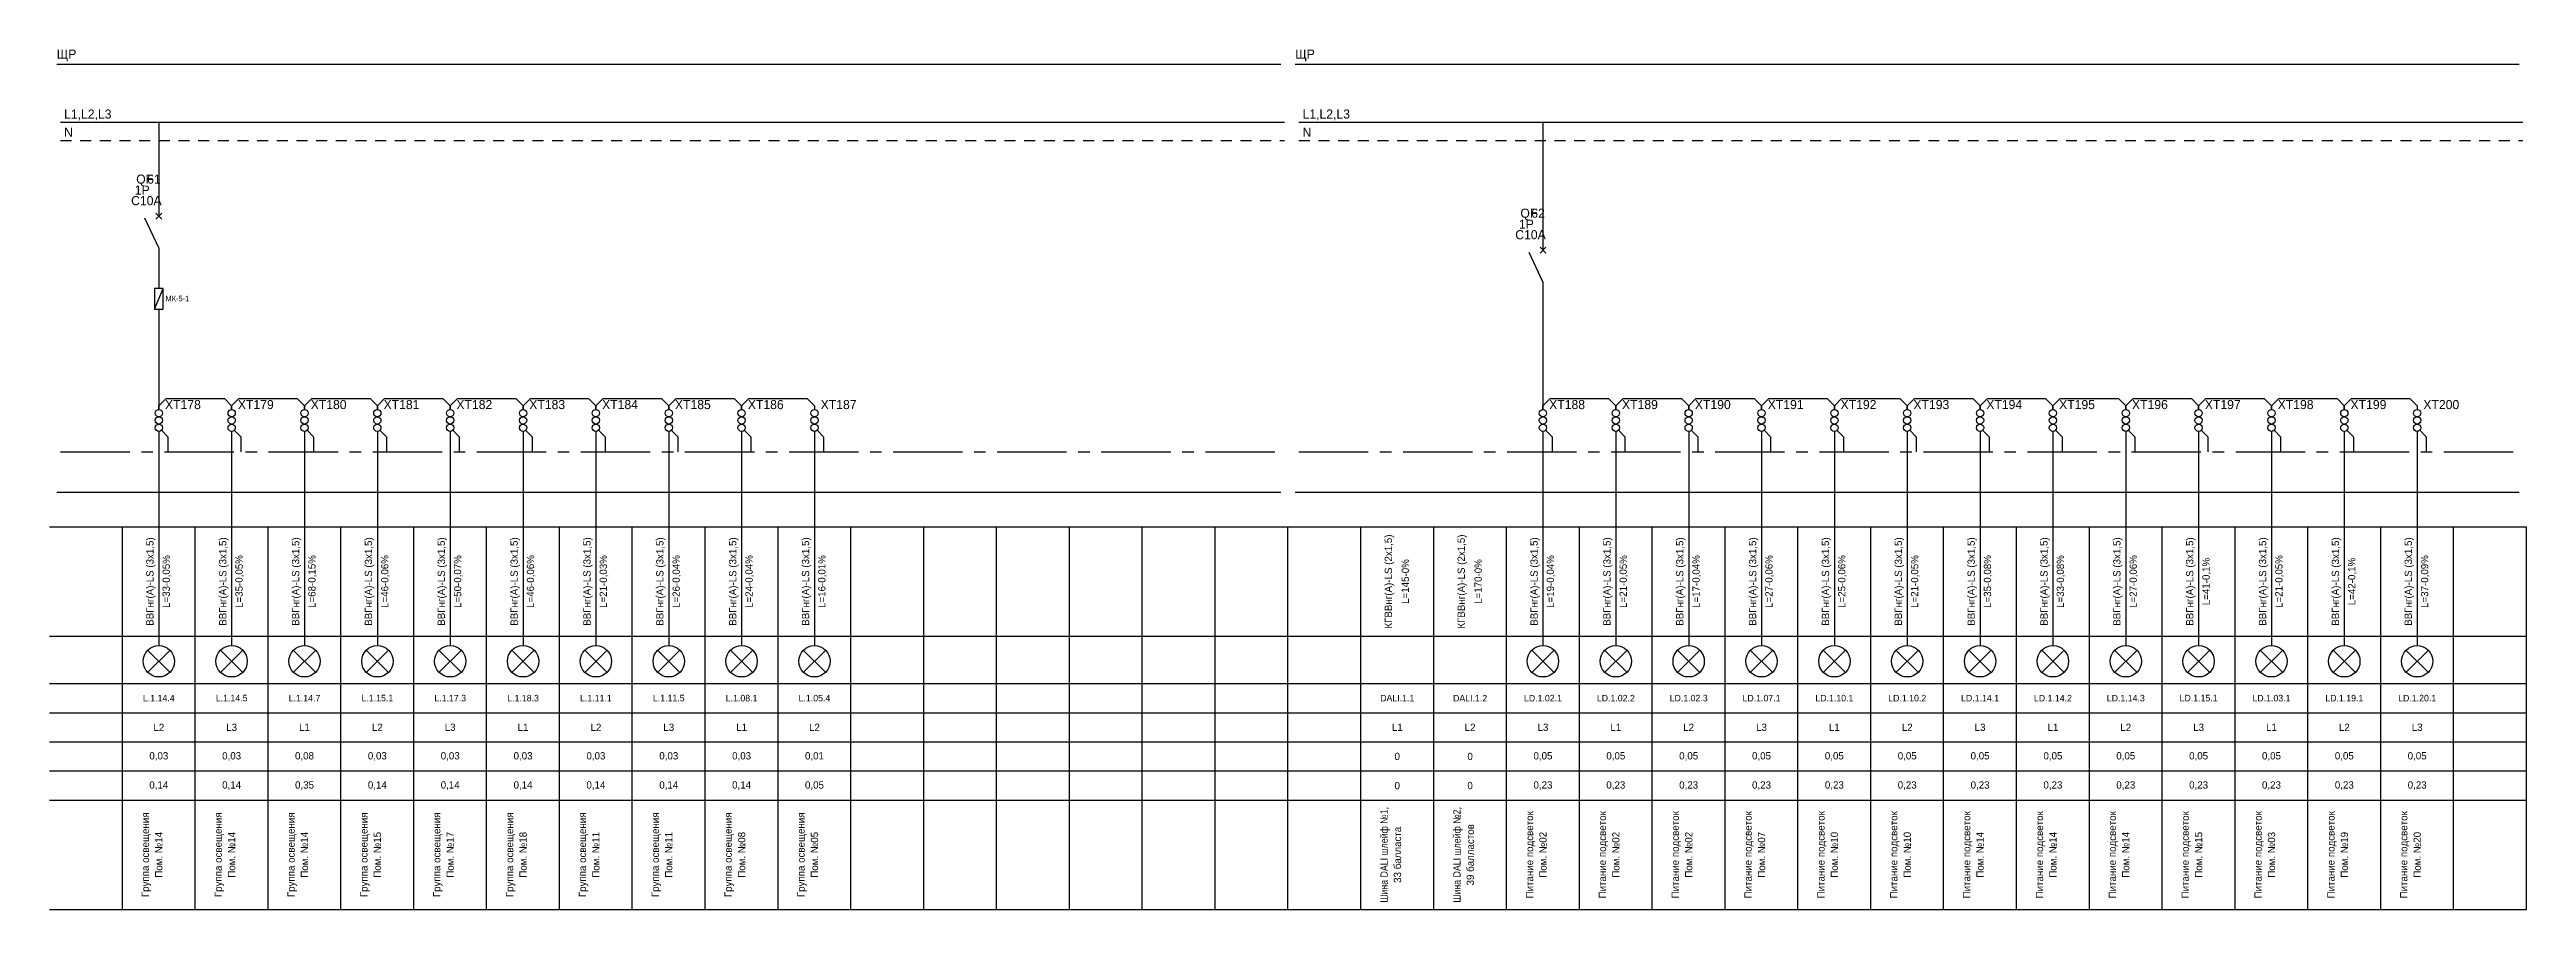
# Model space of a CAD drawing. Header units: millimetres. Extents: x 2497 to 11797, y 1522 to 1758.
# Drawn here: x 6917 to 7597, y 1522 to 1758 of the extents above; entities that cross this region are included whole.
import ezdxf
from ezdxf.enums import TextEntityAlignment as Align

# ---------------------------------------------------------------- set-up
doc = ezdxf.new("R2010")
doc.units = ezdxf.units.MM
doc.linetypes.add('CENTER2', pattern=[28.575, 19.05, -3.175, 3.175, -3.175])
doc.linetypes.add('JIS_02_0.7', pattern=[1.35, 0.75, -0.6])
for name, color, linetype in [('SX_BLOCKS', 7, 'Continuous'), ('SX_BOUND', 8, 'Continuous'), ('SX_LINES', 7, 'Continuous'), ('SX_N', 4, 'JIS_02_0.7'), ('SX_PE', 3, 'CENTER2'), ('SX_TABLE', 7, 'Continuous'), ('SX_TEXT', 7, 'Continuous')]:
    doc.layers.add(name, color=color, linetype=linetype)
doc.styles.add('UNC_GOST_Scheme', font='txt')

msp = doc.modelspace()

# ---------------------------------------------------------------- texts
at = {"layer": 'SX_TEXT', "style": 'UNC_GOST_Scheme'}
for s, p in [('ЩР', (6919.18, 1755.96)), ('ЩР', (7259.18, 1755.96)), ('L1,L2,L3', (6921.18, 1739.51)), ('L1,L2,L3', (7261.18, 1739.51)), ('N', (6921.18, 1734.51)), ('N', (7261.18, 1734.51))]:
    msp.add_text(s, height=2.5, dxfattribs=at).set_placement(p)

# ---------------------------------------------------------------- blocks, each defined once
blk = doc.blocks.new('SX_TCOL')
for p, q in [((-10, 105), (10, 105)), ((10, 0), (10, 105)), ((-10, 75), (10, 75)), ((-10, 62), (10, 62)), ((-10, 54), (10, 54)), ((-10, 46), (10, 46)), ((-10, 38), (10, 38)), ((-10, 30), (10, 30)), ((-10, 0), (10, 0))]:
    blk.add_line(p, q)
at = {"style": 'UNC_GOST_Scheme'}
for tag, p in [('CAB1', (-2.2, 90)), ('CAB2', (2.2, 90)), ('NAME1', (-3.4, 15)), ('NAME2', (0, 15)), ('NAME3', (3.4, 15))]:
    blk.add_attdef(tag, text='', height=2, rotation=90, dxfattribs=at).set_placement(p, align=Align.MIDDLE)
for tag, height, p in [('LINE', 1.8, (0, 58)), ('PH', 2, (0, 50)), ('POW', 2, (0, 42)), ('CUR', 2, (0, 34))]:
    blk.add_attdef(tag, text='', height=height, dxfattribs=at).set_placement(p, align=Align.MIDDLE)
blk = doc.blocks.new('SX_QF')
for p, q in [((0, -45), (-3.8, -36.9)), ((-0.8, -37.1), (0.8, -35.5)), ((-0.8, -35.5), (0.8, -37.1)), ((0, -45), (0, -54.3))]:
    blk.add_line(p, q)
at = {"style": 'UNC_GOST_Scheme'}
blk.add_text('QF', height=2.5, dxfattribs=at).set_placement((-6.2, -27.4))
for tag, p in [('N', (-3.2, -27.4)), ('MA', (-9.4, -36.1)), ('A', (-7.6, -33.3)), ('P', (-6.6, -30.4))]:
    blk.add_attdef(tag, p, '', height=2.5, dxfattribs=at)
blk = doc.blocks.new('SX_MKX')
for p, q in [((0, 0), (0, -3)), ((2, -3), (-2, -3)), ((-2, -3), (-2, -12.3)), ((-2, -12.3), (2, -3)), ((2, -12.3), (2, -3)), ((-2, -12.3), (2, -12.3)), ((0, -12.3), (0, -15.3))]:
    blk.add_line(p, q)
at = {"style": 'UNC_GOST_Scheme'}
blk.add_attdef('N', (3, -8.8), '', height=2.5, dxfattribs=at)
blk = doc.blocks.new('SX_XT')
at = {"color": 30}
blk.add_circle((0, -1), 1, dxfattribs=at)
at = {"color": 5}
blk.add_circle((0, -3), 1, dxfattribs=at)
at = {"color": 3}
blk.add_circle((0, -5), 1, dxfattribs=at)
at = {"style": 'UNC_GOST_Scheme'}
blk.add_attdef('N', (1.7, 0.1), '', height=2.5, dxfattribs=at)
blk = doc.blocks.new('SX_U_LAMP')
for p, q in [((-2.9, -2.9), (2.9, 2.9)), ((-2.9, 2.9), (2.9, -2.9))]:
    blk.add_line(p, q)
blk.add_circle((0, 0), 4.3)

# ---------------------------------------------------------------- linework, layer by layer
at = {"layer": 'SX_BOUND'}
for p, q in [((6919.18, 1754.46), (7255.18, 1754.46)), ((7259.18, 1754.46), (7595.18, 1754.46)), ((6919.18, 1636.96), (7255.18, 1636.96)), ((7259.18, 1636.96), (7595.18, 1636.96))]:
    msp.add_line(p, q, dxfattribs=at)
at = {"layer": 'SX_LINES'}
for p, q in [((6920.18, 1738.51), (7256.18, 1738.51)), ((6947.18, 1738.51), (6947.18, 1712.75)), ((7260.18, 1738.51), (7596.18, 1738.51)), ((7327.18, 1738.51), (7327.18, 1703.4)), ((6947.18, 1685.42), (6947.18, 1659.68)), ((7327.18, 1685.42), (7327.18, 1659.68)), ((6947.18, 1660.68), (6949.18, 1662.68)), ((6947.18, 1659.68), (6947.18, 1660.68)), ((6949.18, 1662.68), (6965.18, 1662.68)), ((6965.18, 1662.68), (6967.18, 1660.68)), ((6967.18, 1660.68), (6969.18, 1662.68)), ((6967.18, 1660.68), (6967.18, 1659.68)), ((6967.18, 1659.68), (6967.18, 1660.68)), ((6969.18, 1662.68), (6985.18, 1662.68)), ((6985.18, 1662.68), (6987.18, 1660.68)), ((6987.18, 1660.68), (6989.18, 1662.68)), ((6987.18, 1660.68), (6987.18, 1659.68)), ((6987.18, 1659.68), (6987.18, 1660.68)), ((6989.18, 1662.68), (7005.18, 1662.68)), ((7005.18, 1662.68), (7007.18, 1660.68)), ((7007.18, 1660.68), (7009.18, 1662.68)), ((7007.18, 1660.68), (7007.18, 1659.68)), ((7007.18, 1659.68), (7007.18, 1660.68)), ((7009.18, 1662.68), (7025.18, 1662.68)), ((7025.18, 1662.68), (7027.18, 1660.68)), ((7027.18, 1660.68), (7029.18, 1662.68)), ((7027.18, 1660.68), (7027.18, 1659.68)), ((7027.18, 1659.68), (7027.18, 1660.68)), ((7029.18, 1662.68), (7045.18, 1662.68)), ((7045.18, 1662.68), (7047.18, 1660.68)), ((7047.18, 1660.68), (7049.18, 1662.68)), ((7047.18, 1660.68), (7047.18, 1659.68)), ((7047.18, 1659.68), (7047.18, 1660.68)), ((7049.18, 1662.68), (7065.18, 1662.68)), ((7065.18, 1662.68), (7067.18, 1660.68)), ((7067.18, 1660.68), (7069.18, 1662.68)), ((7067.18, 1660.68), (7067.18, 1659.68)), ((7067.18, 1659.68), (7067.18, 1660.68)), ((7069.18, 1662.68), (7085.18, 1662.68)), ((7085.18, 1662.68), (7087.18, 1660.68)), ((7087.18, 1660.68), (7089.18, 1662.68)), ((7087.18, 1660.68), (7087.18, 1659.68)), ((7087.18, 1659.68), (7087.18, 1660.68)), ((7089.18, 1662.68), (7105.18, 1662.68)), ((7105.18, 1662.68), (7107.18, 1660.68)), ((7107.18, 1660.68), (7109.18, 1662.68)), ((7107.18, 1660.68), (7107.18, 1659.68)), ((7107.18, 1659.68), (7107.18, 1660.68)), ((7109.18, 1662.68), (7125.18, 1662.68)), ((7125.18, 1662.68), (7127.18, 1660.68)), ((7127.18, 1660.68), (7127.18, 1659.68)), ((7327.18, 1660.68), (7329.18, 1662.68)), ((7327.18, 1659.68), (7327.18, 1660.68)), ((7329.18, 1662.68), (7345.18, 1662.68)), ((7345.18, 1662.68), (7347.18, 1660.68)), ((7347.18, 1660.68), (7349.18, 1662.68)), ((7347.18, 1660.68), (7347.18, 1659.68)), ((7347.18, 1659.68), (7347.18, 1660.68)), ((7349.18, 1662.68), (7365.18, 1662.68)), ((7365.18, 1662.68), (7367.18, 1660.68)), ((7367.18, 1660.68), (7369.18, 1662.68)), ((7367.18, 1660.68), (7367.18, 1659.68)), ((7367.18, 1659.68), (7367.18, 1660.68)), ((7369.18, 1662.68), (7385.18, 1662.68)), ((7385.18, 1662.68), (7387.18, 1660.68)), ((7387.18, 1660.68), (7389.18, 1662.68)), ((7387.18, 1660.68), (7387.18, 1659.68)), ((7387.18, 1659.68), (7387.18, 1660.68)), ((7389.18, 1662.68), (7405.18, 1662.68)), ((7405.18, 1662.68), (7407.18, 1660.68)), ((7407.18, 1660.68), (7409.18, 1662.68)), ((7407.18, 1660.68), (7407.18, 1659.68)), ((7407.18, 1659.68), (7407.18, 1660.68)), ((7409.18, 1662.68), (7425.18, 1662.68)), ((7425.18, 1662.68), (7427.18, 1660.68)), ((7427.18, 1660.68), (7429.18, 1662.68)), ((7427.18, 1660.68), (7427.18, 1659.68)), ((7427.18, 1659.68), (7427.18, 1660.68)), ((7429.18, 1662.68), (7445.18, 1662.68)), ((7445.18, 1662.68), (7447.18, 1660.68)), ((7447.18, 1660.68), (7449.18, 1662.68)), ((7447.18, 1660.68), (7447.18, 1659.68)), ((7447.18, 1659.68), (7447.18, 1660.68)), ((7449.18, 1662.68), (7465.18, 1662.68)), ((7465.18, 1662.68), (7467.18, 1660.68)), ((7467.18, 1660.68), (7469.18, 1662.68)), ((7467.18, 1660.68), (7467.18, 1659.68)), ((7467.18, 1659.68), (7467.18, 1660.68)), ((7469.18, 1662.68), (7485.18, 1662.68)), ((7485.18, 1662.68), (7487.18, 1660.68)), ((7487.18, 1660.68), (7489.18, 1662.68)), ((7487.18, 1660.68), (7487.18, 1659.68)), ((7487.18, 1659.68), (7487.18, 1660.68)), ((7489.18, 1662.68), (7505.18, 1662.68)), ((7505.18, 1662.68), (7507.18, 1660.68)), ((7507.18, 1660.68), (7509.18, 1662.68)), ((7507.18, 1660.68), (7507.18, 1659.68)), ((7507.18, 1659.68), (7507.18, 1660.68)), ((7509.18, 1662.68), (7525.18, 1662.68)), ((7525.18, 1662.68), (7527.18, 1660.68)), ((7527.18, 1660.68), (7529.18, 1662.68)), ((7527.18, 1660.68), (7527.18, 1659.68)), ((7527.18, 1659.68), (7527.18, 1660.68)), ((7529.18, 1662.68), (7545.18, 1662.68)), ((7545.18, 1662.68), (7547.18, 1660.68)), ((7547.18, 1660.68), (7549.18, 1662.68)), ((7547.18, 1660.68), (7547.18, 1659.68)), ((7547.18, 1659.68), (7547.18, 1660.68)), ((7549.18, 1662.68), (7565.18, 1662.68)), ((7565.18, 1662.68), (7567.18, 1660.68)), ((7567.18, 1660.68), (7567.18, 1659.68)), ((6947.18, 1653.68), (6947.18, 1594.86)), ((6967.18, 1653.68), (6967.18, 1594.86)), ((6987.18, 1653.68), (6987.18, 1594.86)), ((7007.18, 1653.68), (7007.18, 1594.86)), ((7027.18, 1653.68), (7027.18, 1594.86)), ((7047.18, 1653.68), (7047.18, 1594.86)), ((7067.18, 1653.68), (7067.18, 1594.86)), ((7087.18, 1653.68), (7087.18, 1594.86)), ((7107.18, 1653.68), (7107.18, 1594.86)), ((7127.18, 1653.68), (7127.18, 1594.86)), ((7327.18, 1653.68), (7327.18, 1594.86)), ((7347.18, 1653.68), (7347.18, 1594.86)), ((7367.18, 1653.68), (7367.18, 1594.86)), ((7387.18, 1653.68), (7387.18, 1594.86)), ((7407.18, 1653.68), (7407.18, 1594.86)), ((7427.18, 1653.68), (7427.18, 1594.86)), ((7447.18, 1653.68), (7447.18, 1594.86)), ((7467.18, 1653.68), (7467.18, 1594.86)), ((7487.18, 1653.68), (7487.18, 1594.86)), ((7507.18, 1653.68), (7507.18, 1594.86)), ((7527.18, 1653.68), (7527.18, 1594.86)), ((7547.18, 1653.68), (7547.18, 1594.86)), ((7567.18, 1653.68), (7567.18, 1594.86))]:
    msp.add_line(p, q, dxfattribs=at)
at = {"layer": 'SX_N', "ltscale": 4}
for p, q in [((6920.18, 1733.51), (7256.18, 1733.51)), ((7260.18, 1733.51), (7596.18, 1733.51))]:
    msp.add_line(p, q, dxfattribs=at)
at = {"layer": 'SX_PE'}
for p, q in [((6947.88, 1653.98), (6949.68, 1652.18)), ((6967.88, 1653.98), (6969.68, 1652.18)), ((6987.88, 1653.98), (6989.68, 1652.18)), ((7007.88, 1653.98), (7009.68, 1652.18)), ((7027.88, 1653.98), (7029.68, 1652.18)), ((7047.88, 1653.98), (7049.68, 1652.18)), ((7067.88, 1653.98), (7069.68, 1652.18)), ((7087.88, 1653.98), (7089.68, 1652.18)), ((7107.88, 1653.98), (7109.68, 1652.18)), ((7127.88, 1653.98), (7129.68, 1652.18)), ((7327.88, 1653.98), (7329.68, 1652.18)), ((7347.88, 1653.98), (7349.68, 1652.18)), ((7367.88, 1653.98), (7369.68, 1652.18)), ((7387.88, 1653.98), (7389.68, 1652.18)), ((7407.88, 1653.98), (7409.68, 1652.18)), ((7427.88, 1653.98), (7429.68, 1652.18)), ((7447.88, 1653.98), (7449.68, 1652.18)), ((7467.88, 1653.98), (7469.68, 1652.18)), ((7487.88, 1653.98), (7489.68, 1652.18)), ((7507.88, 1653.98), (7509.68, 1652.18)), ((7527.88, 1653.98), (7529.68, 1652.18)), ((7547.88, 1653.98), (7549.68, 1652.18)), ((7567.88, 1653.98), (7569.68, 1652.18)), ((6920.18, 1648.06), (7256.18, 1648.06)), ((6949.68, 1652.18), (6949.68, 1648.06)), ((6969.68, 1652.18), (6969.68, 1648.06)), ((6989.68, 1652.18), (6989.68, 1648.06)), ((7009.68, 1652.18), (7009.68, 1648.06)), ((7029.68, 1652.18), (7029.68, 1648.06)), ((7049.68, 1652.18), (7049.68, 1648.06)), ((7069.68, 1652.18), (7069.68, 1648.06)), ((7089.68, 1652.18), (7089.68, 1648.06)), ((7109.68, 1652.18), (7109.68, 1648.06)), ((7129.68, 1652.18), (7129.68, 1648.06)), ((7260.18, 1648.06), (7596.18, 1648.06)), ((7329.68, 1652.18), (7329.68, 1648.06)), ((7349.68, 1652.18), (7349.68, 1648.06)), ((7369.68, 1652.18), (7369.68, 1648.06)), ((7389.68, 1652.18), (7389.68, 1648.06)), ((7409.68, 1652.18), (7409.68, 1648.06)), ((7429.68, 1652.18), (7429.68, 1648.06)), ((7449.68, 1652.18), (7449.68, 1648.06)), ((7469.68, 1652.18), (7469.68, 1648.06)), ((7489.68, 1652.18), (7489.68, 1648.06)), ((7509.68, 1652.18), (7509.68, 1648.06)), ((7529.68, 1652.18), (7529.68, 1648.06)), ((7549.68, 1652.18), (7549.68, 1648.06)), ((7569.68, 1652.18), (7569.68, 1648.06))]:
    msp.add_line(p, q, dxfattribs=at)

# ---------------------------------------------------------------- block references
at = {"layer": 'SX_BLOCKS'}
for name, p, values in [('SX_QF', (6947.18, 1749.05), {'N': '61', 'P': '1P', 'A': 'С10А'}), ('SX_QF', (7327.18, 1739.7), {'N': '62', 'P': '1P', 'A': 'С10А'}), ('SX_XT', (6947.18, 1659.68), {'N': 'XT178'}), ('SX_XT', (6967.18, 1659.68), {'N': 'XT179'}), ('SX_XT', (6987.18, 1659.68), {'N': 'XT180'}), ('SX_XT', (7007.18, 1659.68), {'N': 'XT181'}), ('SX_XT', (7027.18, 1659.68), {'N': 'XT182'}), ('SX_XT', (7047.18, 1659.68), {'N': 'XT183'}), ('SX_XT', (7067.18, 1659.68), {'N': 'XT184'}), ('SX_XT', (7087.18, 1659.68), {'N': 'XT185'}), ('SX_XT', (7107.18, 1659.68), {'N': 'XT186'}), ('SX_XT', (7127.18, 1659.68), {'N': 'XT187'}), ('SX_XT', (7327.18, 1659.68), {'N': 'XT188'}), ('SX_XT', (7347.18, 1659.68), {'N': 'XT189'}), ('SX_XT', (7367.18, 1659.68), {'N': 'XT190'}), ('SX_XT', (7387.18, 1659.68), {'N': 'XT191'}), ('SX_XT', (7407.18, 1659.68), {'N': 'XT192'}), ('SX_XT', (7427.18, 1659.68), {'N': 'XT193'}), ('SX_XT', (7447.18, 1659.68), {'N': 'XT194'}), ('SX_XT', (7467.18, 1659.68), {'N': 'XT195'}), ('SX_XT', (7487.18, 1659.68), {'N': 'XT196'}), ('SX_XT', (7507.18, 1659.68), {'N': 'XT197'}), ('SX_XT', (7527.18, 1659.68), {'N': 'XT198'}), ('SX_XT', (7547.18, 1659.68), {'N': 'XT199'}), ('SX_XT', (7567.18, 1659.68), {'N': 'XT200'})]:
    msp.add_blockref(name, p, dxfattribs=at).add_auto_attribs(values)
at = {"layer": 'SX_BLOCKS', "xscale": 0.6111, "yscale": 0.6111, "zscale": 0.6111}
msp.add_blockref('SX_MKX', (6947.18, 1694.75), dxfattribs=at).add_auto_attribs({'N': 'МК-5-1'})
at = {"layer": 'SX_BLOCKS', "color": 244, "true_color": 0x991b1e}
for p in [(6947.18, 1590.56), (6967.18, 1590.56), (6987.18, 1590.56), (7007.18, 1590.56), (7027.18, 1590.56), (7047.18, 1590.56), (7067.18, 1590.56), (7087.18, 1590.56), (7107.18, 1590.56), (7127.18, 1590.56), (7327.18, 1590.56), (7347.18, 1590.56), (7367.18, 1590.56), (7387.18, 1590.56), (7407.18, 1590.56), (7427.18, 1590.56), (7447.18, 1590.56), (7467.18, 1590.56), (7487.18, 1590.56), (7507.18, 1590.56), (7527.18, 1590.56), (7547.18, 1590.56), (7567.18, 1590.56)]:
    msp.add_blockref('SX_U_LAMP', p, dxfattribs=at)
at = {"layer": 'SX_TABLE'}
for p in [(6927.18, 1522.46), (7147.18, 1522.46), (7167.18, 1522.46), (7187.18, 1522.46), (7207.18, 1522.46), (7227.18, 1522.46), (7247.18, 1522.46), (7267.18, 1522.46), (7587.18, 1522.46)]:
    msp.add_blockref('SX_TCOL', p, dxfattribs=at)
for p, values in [((6947.18, 1522.46), {'NAME1': 'Группа освещения', 'NAME2': 'Пом. №14', 'CUR': '0,14', 'POW': '0,03', 'PH': 'L2', 'LINE': 'L.1.14.4', 'CAB1': 'ВВГнг(А)-LS (3х1,5)', 'CAB2': 'L=33-0,05%'}), ((6967.18, 1522.46), {'NAME1': 'Группа освещения', 'NAME2': 'Пом. №14', 'CUR': '0,14', 'POW': '0,03', 'PH': 'L3', 'LINE': 'L.1.14.5', 'CAB1': 'ВВГнг(А)-LS (3х1,5)', 'CAB2': 'L=35-0,05%'}), ((6987.18, 1522.46), {'NAME1': 'Группа освещения', 'NAME2': 'Пом. №14', 'CUR': '0,35', 'POW': '0,08', 'PH': 'L1', 'LINE': 'L.1.14.7', 'CAB1': 'ВВГнг(А)-LS (3х1,5)', 'CAB2': 'L=68-0,15%'}), ((7007.18, 1522.46), {'NAME1': 'Группа освещения', 'NAME2': 'Пом. №15', 'CUR': '0,14', 'POW': '0,03', 'PH': 'L2', 'LINE': 'L.1.15.1', 'CAB1': 'ВВГнг(А)-LS (3х1,5)', 'CAB2': 'L=46-0,06%'}), ((7027.18, 1522.46), {'NAME1': 'Группа освещения', 'NAME2': 'Пом. №17', 'CUR': '0,14', 'POW': '0,03', 'PH': 'L3', 'LINE': 'L.1.17.3', 'CAB1': 'ВВГнг(А)-LS (3х1,5)', 'CAB2': 'L=50-0,07%'}), ((7047.18, 1522.46), {'NAME1': 'Группа освещения', 'NAME2': 'Пом. №18', 'CUR': '0,14', 'POW': '0,03', 'PH': 'L1', 'LINE': 'L.1.18.3', 'CAB1': 'ВВГнг(А)-LS (3х1,5)', 'CAB2': 'L=46-0,06%'}), ((7067.18, 1522.46), {'NAME1': 'Группа освещения', 'NAME2': 'Пом. №11', 'CUR': '0,14', 'POW': '0,03', 'PH': 'L2', 'LINE': 'L.1.11.1', 'CAB1': 'ВВГнг(А)-LS (3х1,5)', 'CAB2': 'L=21-0,03%'}), ((7087.18, 1522.46), {'NAME1': 'Группа освещения', 'NAME2': 'Пом. №11', 'CUR': '0,14', 'POW': '0,03', 'PH': 'L3', 'LINE': 'L.1.11.5', 'CAB1': 'ВВГнг(А)-LS (3х1,5)', 'CAB2': 'L=26-0,04%'}), ((7107.18, 1522.46), {'NAME1': 'Группа освещения', 'NAME2': 'Пом. №08', 'CUR': '0,14', 'POW': '0,03', 'PH': 'L1', 'LINE': 'L.1.08.1', 'CAB1': 'ВВГнг(А)-LS (3х1,5)', 'CAB2': 'L=24-0,04%'}), ((7127.18, 1522.46), {'NAME1': 'Группа освещения', 'NAME2': 'Пом. №05', 'CUR': '0,05', 'POW': '0,01', 'PH': 'L2', 'LINE': 'L.1.05.4', 'CAB1': 'ВВГнг(А)-LS (3х1,5)', 'CAB2': 'L=16-0,01%'}), ((7327.18, 1522.46), {'NAME1': 'Питание подсветок', 'NAME2': 'Пом. №02', 'CUR': '0,23', 'POW': '0,05', 'PH': 'L3', 'LINE': 'LD.1.02.1', 'CAB1': 'ВВГнг(А)-LS (3х1,5)', 'CAB2': 'L=19-0,04%'}), ((7347.18, 1522.46), {'NAME1': 'Питание подсветок', 'NAME2': 'Пом. №02', 'CUR': '0,23', 'POW': '0,05', 'PH': 'L1', 'LINE': 'LD.1.02.2', 'CAB1': 'ВВГнг(А)-LS (3х1,5)', 'CAB2': 'L=21-0,05%'}), ((7367.18, 1522.46), {'NAME1': 'Питание подсветок', 'NAME2': 'Пом. №02', 'CUR': '0,23', 'POW': '0,05', 'PH': 'L2', 'LINE': 'LD.1.02.3', 'CAB1': 'ВВГнг(А)-LS (3х1,5)', 'CAB2': 'L=17-0,04%'}), ((7387.18, 1522.46), {'NAME1': 'Питание подсветок', 'NAME2': 'Пом. №07', 'CUR': '0,23', 'POW': '0,05', 'PH': 'L3', 'LINE': 'LD.1.07.1', 'CAB1': 'ВВГнг(А)-LS (3х1,5)', 'CAB2': 'L=27-0,06%'}), ((7407.18, 1522.46), {'NAME1': 'Питание подсветок', 'NAME2': 'Пом. №10', 'CUR': '0,23', 'POW': '0,05', 'PH': 'L1', 'LINE': 'LD.1.10.1', 'CAB1': 'ВВГнг(А)-LS (3х1,5)', 'CAB2': 'L=25-0,06%'}), ((7427.18, 1522.46), {'NAME1': 'Питание подсветок', 'NAME2': 'Пом. №10', 'CUR': '0,23', 'POW': '0,05', 'PH': 'L2', 'LINE': 'LD.1.10.2', 'CAB1': 'ВВГнг(А)-LS (3х1,5)', 'CAB2': 'L=21-0,05%'}), ((7447.18, 1522.46), {'NAME1': 'Питание подсветок', 'NAME2': 'Пом. №14', 'CUR': '0,23', 'POW': '0,05', 'PH': 'L3', 'LINE': 'LD.1.14.1', 'CAB1': 'ВВГнг(А)-LS (3х1,5)', 'CAB2': 'L=35-0,08%'}), ((7467.18, 1522.46), {'NAME1': 'Питание подсветок', 'NAME2': 'Пом. №14', 'CUR': '0,23', 'POW': '0,05', 'PH': 'L1', 'LINE': 'LD.1.14.2', 'CAB1': 'ВВГнг(А)-LS (3х1,5)', 'CAB2': 'L=33-0,08%'}), ((7487.18, 1522.46), {'NAME1': 'Питание подсветок', 'NAME2': 'Пом. №14', 'CUR': '0,23', 'POW': '0,05', 'PH': 'L2', 'LINE': 'LD.1.14.3', 'CAB1': 'ВВГнг(А)-LS (3х1,5)', 'CAB2': 'L=27-0,06%'}), ((7507.18, 1522.46), {'NAME1': 'Питание подсветок', 'NAME2': 'Пом. №15', 'CUR': '0,23', 'POW': '0,05', 'PH': 'L3', 'LINE': 'LD.1.15.1', 'CAB1': 'ВВГнг(А)-LS (3х1,5)', 'CAB2': 'L=41-0,1%'}), ((7527.18, 1522.46), {'NAME1': 'Питание подсветок', 'NAME2': 'Пом. №03', 'CUR': '0,23', 'POW': '0,05', 'PH': 'L1', 'LINE': 'LD.1.03.1', 'CAB1': 'ВВГнг(А)-LS (3х1,5)', 'CAB2': 'L=21-0,05%'}), ((7547.18, 1522.46), {'NAME1': 'Питание подсветок', 'NAME2': 'Пом. №19', 'CUR': '0,23', 'POW': '0,05', 'PH': 'L2', 'LINE': 'LD.1.19.1', 'CAB1': 'ВВГнг(А)-LS (3х1,5)', 'CAB2': 'L=42-0,1%'}), ((7567.18, 1522.46), {'NAME1': 'Питание подсветок', 'NAME2': 'Пом. №20', 'CUR': '0,23', 'POW': '0,05', 'PH': 'L3', 'LINE': 'LD.1.20.1', 'CAB1': 'ВВГнг(А)-LS (3х1,5)', 'CAB2': 'L=37-0,09%'})]:
    msp.add_blockref('SX_TCOL', p, dxfattribs=at).add_auto_attribs(values)
ref = msp.add_blockref('SX_TCOL', (7287.18, 1522.46), dxfattribs=at)
ref.add_attrib('NAME1', 'Шина DALI шлейф №1,', dxfattribs={"layer": '0', "height": 2, "rotation": 90, "style": 'UNC_GOST_Scheme', "width": 0.902915}).set_placement((7283.78, 1537.46), align=Align.MIDDLE)
ref.add_attrib('NAME2', '33 балласта', dxfattribs={"layer": '0', "height": 2, "rotation": 90, "style": 'UNC_GOST_Scheme'}).set_placement((7287.18, 1537.46), align=Align.MIDDLE)
ref.add_attrib('CUR', '0', dxfattribs={"layer": '0', "height": 2, "style": 'UNC_GOST_Scheme'}).set_placement((7287.18, 1556.46), align=Align.MIDDLE)
ref.add_attrib('POW', '0', dxfattribs={"layer": '0', "height": 2, "style": 'UNC_GOST_Scheme'}).set_placement((7287.18, 1564.46), align=Align.MIDDLE)
ref.add_attrib('PH', 'L1', dxfattribs={"layer": '0', "height": 2, "style": 'UNC_GOST_Scheme'}).set_placement((7287.18, 1572.46), align=Align.MIDDLE)
ref.add_attrib('LINE', 'DALI.1.1', dxfattribs={"layer": '0', "height": 1.8, "style": 'UNC_GOST_Scheme'}).set_placement((7287.18, 1580.46), align=Align.MIDDLE)
ref.add_attrib('CAB1', 'КГВВнг(А)-LS (2х1,5)', dxfattribs={"layer": '0', "height": 2, "rotation": 90, "style": 'UNC_GOST_Scheme'}).set_placement((7284.98, 1612.46), align=Align.MIDDLE)
ref.add_attrib('CAB2', 'L=145-0%', dxfattribs={"layer": '0', "height": 2, "rotation": 90, "style": 'UNC_GOST_Scheme'}).set_placement((7289.38, 1612.46), align=Align.MIDDLE)
ref = msp.add_blockref('SX_TCOL', (7307.18, 1522.46), dxfattribs=at)
ref.add_attrib('NAME1', 'Шина DALI шлейф №2,', dxfattribs={"layer": '0', "height": 2, "rotation": 90, "style": 'UNC_GOST_Scheme', "width": 0.902915}).set_placement((7303.78, 1537.46), align=Align.MIDDLE)
ref.add_attrib('NAME2', '39 балластов', dxfattribs={"layer": '0', "height": 2, "rotation": 90, "style": 'UNC_GOST_Scheme'}).set_placement((7307.18, 1537.46), align=Align.MIDDLE)
ref.add_attrib('CUR', '0', dxfattribs={"layer": '0', "height": 2, "style": 'UNC_GOST_Scheme'}).set_placement((7307.18, 1556.46), align=Align.MIDDLE)
ref.add_attrib('POW', '0', dxfattribs={"layer": '0', "height": 2, "style": 'UNC_GOST_Scheme'}).set_placement((7307.18, 1564.46), align=Align.MIDDLE)
ref.add_attrib('PH', 'L2', dxfattribs={"layer": '0', "height": 2, "style": 'UNC_GOST_Scheme'}).set_placement((7307.18, 1572.46), align=Align.MIDDLE)
ref.add_attrib('LINE', 'DALI.1.2', dxfattribs={"layer": '0', "height": 1.8, "style": 'UNC_GOST_Scheme'}).set_placement((7307.18, 1580.46), align=Align.MIDDLE)
ref.add_attrib('CAB1', 'КГВВнг(А)-LS (2х1,5)', dxfattribs={"layer": '0', "height": 2, "rotation": 90, "style": 'UNC_GOST_Scheme'}).set_placement((7304.98, 1612.46), align=Align.MIDDLE)
ref.add_attrib('CAB2', 'L=170-0%', dxfattribs={"layer": '0', "height": 2, "rotation": 90, "style": 'UNC_GOST_Scheme'}).set_placement((7309.38, 1612.46), align=Align.MIDDLE)

msp.set_redraw_order([(e.dxf.handle, doc.entitydb.next_handle()) for e in msp.query("TEXT MTEXT ATTDEF DIMENSION ARC_DIMENSION")])  # texts and dimensions are drawn at this point

doc.saveas('drawing.dxf')
